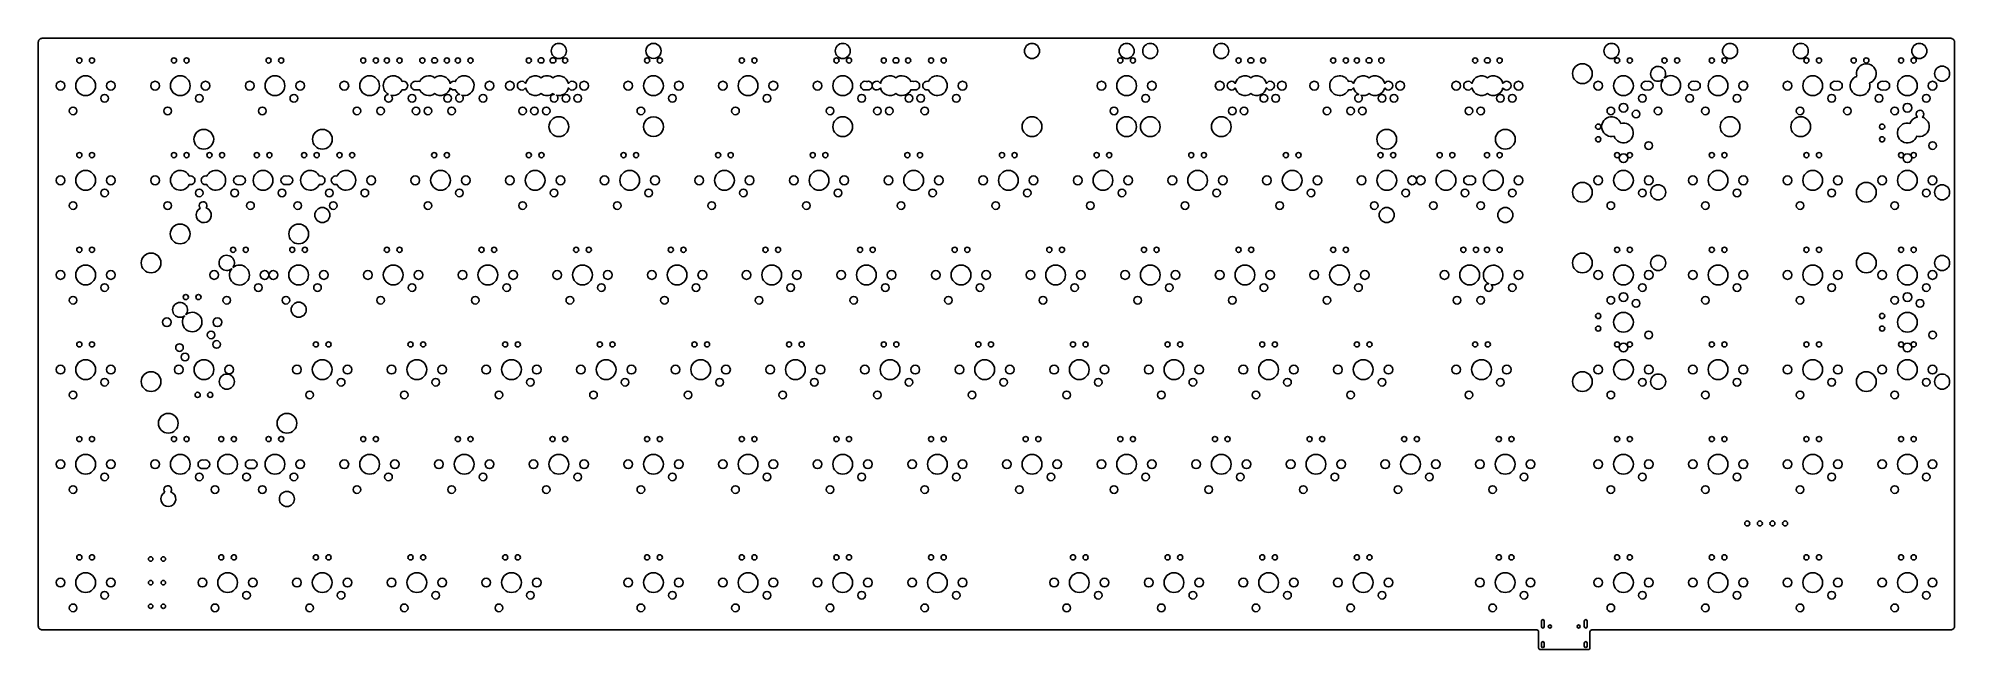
# Model space of a CAD drawing. Header units: millimetres. Extents: x -376 to 10, y -13 to 110.
import ezdxf

# ---------------------------------------------------------------- set-up
doc = ezdxf.new("R2010")
doc.units = ezdxf.units.MM
doc.layers.get('0').update_dxf_attribs({"linetype": 'CONTINUOUS'})

msp = doc.modelspace()

# ---------------------------------------------------------------- linework, layer by layer
for points in [[(9.52, -8.73, -0.414214), (8.73, -9.53), (-63.5, -9.53, 0.414214), (-63.9, -9.92), (-63.9, -13.1, -0.414214), (-64.29, -13.49), (-73.82, -13.49, -0.414214), (-74.22, -13.1), (-74.22, -9.92, 0.414214), (-74.61, -9.53), (-375.44, -9.53, -0.414214), (-376.24, -8.73), (-376.24, 108.74, -0.414214), (-375.44, 109.54), (8.73, 109.54, -0.414214), (9.52, 108.74)], [(9.52, -8.73, -0.414214), (8.73, -9.53), (-63.5, -9.53, 0.414214), (-63.9, -9.92), (-63.9, -13.1, -0.414214), (-64.29, -13.49), (-73.82, -13.49, -0.414214), (-74.22, -13.1), (-74.22, -9.92, 0.414214), (-74.61, -9.53), (-375.44, -9.53, -0.414214), (-376.24, -8.73), (-376.24, 108.74, -0.414214), (-375.44, 109.54), (8.73, 109.54, -0.414214), (9.52, 108.74)], [(-252.41, 105.47, -1.002086), (-252.41, 108.52, -1.002086)], [(-252.41, 105.47, -1.002086), (-252.41, 108.52, -1.002086)], [(-296.47, 104.58, -1.166312), (-296.47, 105.61, -1.166312)], [(-296.47, 104.58, -1.166312), (-296.47, 105.61, -1.166312)], [(-275.03, 104.58, -1.166312), (-275.03, 105.61, -1.166312)], [(-275.03, 104.58, -1.166312), (-275.03, 105.61, -1.166312)], [(-272.65, 104.58, -1.166312), (-272.65, 105.61, -1.166312)], [(-272.65, 104.58, -1.166312), (-272.65, 105.61, -1.166312)], [(-203.6, 105.61, -1.166312), (-203.6, 104.58, -1.166312)], [(-203.6, 105.61, -1.166312), (-203.6, 104.58, -1.166312)], [(-108.35, 104.58, -1.166312), (-108.35, 105.61, -1.166312)], [(-108.35, 104.58, -1.166312), (-108.35, 105.61, -1.166312)], [(-305.72, 98.24, -1.399495), (-302.99, 100.85, -1.348617), (-302.99, 99.18, -0.358654), (-305.27, 98.08, -6.361664)], [(-305.72, 98.24, -1.399495), (-302.99, 100.85, -1.348617), (-302.99, 99.18, -0.358654), (-305.27, 98.08, -6.361664)], [(-293.33, 99.57, -0.542007), (-296.47, 98.41, -0.476095), (-299.47, 99.18, -0.168069), (-300.04, 99.2, -1.462537), (-300.04, 100.83, -0.168069), (-299.47, 100.85, -0.476095), (-296.47, 101.61, -0.542007), (-293.33, 100.46, -0.346673), (-292.32, 100.85, -2.118441), (-290.99, 98.08, -6.361664), (-291.43, 98.24, -0.166491), (-292.32, 99.18, -0.346673)], [(-293.33, 99.57, -0.542007), (-296.47, 98.41, -0.476095), (-299.47, 99.18, -0.168069), (-300.04, 99.2, -1.462537), (-300.04, 100.83, -0.168069), (-299.47, 100.85, -0.476095), (-296.47, 101.61, -0.542007), (-293.33, 100.46, -0.346673), (-292.32, 100.85, -2.118441), (-290.99, 98.08, -6.361664), (-291.43, 98.24, -0.166491), (-292.32, 99.18, -0.346673)], [(-278.17, 99.57, -3.679848), (-278.17, 100.46, -0.542007), (-275.03, 101.61, -0.331347), (-272.65, 101.61, -0.542007), (-269.52, 100.46, -3.679848), (-269.52, 99.57, -0.418918), (-271.94, 98.08, -6.361664), (-272.38, 98.24, -0.040621), (-272.65, 98.41, -0.331347), (-275.03, 98.41, -0.542007)], [(-278.17, 99.57, -3.679848), (-278.17, 100.46, -0.542007), (-275.03, 101.61, -0.331347), (-272.65, 101.61, -0.542007), (-269.52, 100.46, -3.679848), (-269.52, 99.57, -0.418918), (-271.94, 98.08, -6.361664), (-272.38, 98.24, -0.040621), (-272.65, 98.41, -0.331347), (-275.03, 98.41, -0.542007)], [(-200.03, 99.2, -0.168069), (-200.6, 99.18, -0.476095), (-203.6, 98.41, -0.542007), (-206.73, 99.57, -0.738898), (-208.36, 99.96, -0.506913), (-209.55, 99.2, -1.462537), (-209.55, 100.83, -0.506913), (-208.36, 100.07, -0.738898), (-206.73, 100.46, -0.542007), (-203.6, 101.61, -0.476095), (-200.6, 100.85, -0.168069), (-200.03, 100.83, -1.462537)], [(-200.03, 99.2, -0.168069), (-200.6, 99.18, -0.476095), (-203.6, 98.41, -0.542007), (-206.73, 99.57, -0.738898), (-208.36, 99.96, -0.506913), (-209.55, 99.2, -1.462537), (-209.55, 100.83, -0.506913), (-208.36, 100.07, -0.738898), (-206.73, 100.46, -0.542007), (-203.6, 101.61, -0.476095), (-200.6, 100.85, -0.168069), (-200.03, 100.83, -1.462537)], [(-197.07, 100.85, -4.542707), (-197.07, 99.18, -1.348617)], [(-197.07, 100.85, -4.542707), (-197.07, 99.18, -1.348617)], [(-135.29, 99.57, -3.679848), (-135.29, 100.46, -0.542007), (-132.16, 101.61, -0.542007), (-129.02, 100.46, -3.679848), (-129.02, 99.57, -0.542007), (-132.16, 98.41, -0.542007)], [(-135.29, 99.57, -3.679848), (-135.29, 100.46, -0.542007), (-132.16, 101.61, -0.542007), (-129.02, 100.46, -3.679848), (-129.02, 99.57, -0.542007), (-132.16, 98.41, -0.542007)], [(-105.21, 99.57, -0.542007), (-108.35, 98.41, -0.223602), (-110.01, 98.08, -6.361664), (-110.45, 98.24, -0.22081), (-111.48, 99.57, -0.346673), (-112.49, 99.18, -4.542707), (-112.49, 100.85, -0.346673), (-111.48, 100.46, -0.542007), (-108.35, 101.61, -0.542007), (-105.21, 100.46, -3.679848)], [(-105.21, 99.57, -0.542007), (-108.35, 98.41, -0.223602), (-110.01, 98.08, -6.361664), (-110.45, 98.24, -0.22081), (-111.48, 99.57, -0.346673), (-112.49, 99.18, -4.542707), (-112.49, 100.85, -0.346673), (-111.48, 100.46, -0.542007), (-108.35, 101.61, -0.542007), (-105.21, 100.46, -3.679848)], [(-81.4, 99.57, -0.542007), (-84.53, 98.41, -0.542007), (-87.67, 99.57, -3.679848), (-87.67, 100.46, -0.542007), (-84.53, 101.61, -0.542007), (-81.4, 100.46, -3.679848)], [(-81.4, 99.57, -0.542007), (-84.53, 98.41, -0.542007), (-87.67, 99.57, -3.679848), (-87.67, 100.46, -0.542007), (-84.53, 101.61, -0.542007), (-81.4, 100.46, -3.679848)], [(-48.96, 101.5, -25.228676), (-49.17, 101.27, -19.261443)], [(-48.96, 101.5, -25.228676), (-49.17, 101.27, -19.261443)], [(-252.41, 89.76, -1.001594), (-252.41, 93.75, -1.001594)], [(-252.41, 89.76, -1.001594), (-252.41, 93.75, -1.001594)], [(2.98, 93.67, -0.989203), (1.88, 89.84, -2.307564), (0.53, 92.41, -0.267939), (2.04, 93.72, -2.901784)], [(2.98, 93.67, -0.989203), (1.88, 89.84, -2.307564), (0.53, 92.41, -0.267939), (2.04, 93.72, -2.901784)], [(-345.85, 81.8, -1.348617), (-345.85, 80.13, -4.542707)], [(-345.85, 81.8, -1.348617), (-345.85, 80.13, -4.542707)], [(-342.33, 81.8, -4.542707), (-342.33, 80.13, -1.348617)], [(-342.33, 81.8, -4.542707), (-342.33, 80.13, -1.348617)], [(-326.23, 81.78, -1.462537), (-326.23, 80.15, -1.462537)], [(-326.23, 81.78, -1.462537), (-326.23, 80.15, -1.462537)], [(-319.66, 81.8, -1.348617), (-319.66, 80.13, -4.542707)], [(-319.66, 81.8, -1.348617), (-319.66, 80.13, -4.542707)], [(-316.13, 81.8, -4.542707), (-316.13, 80.13, -1.348617)], [(-316.13, 81.8, -4.542707), (-316.13, 80.13, -1.348617)], [(-343.61, 75.34, -2.176807), (-342.44, 75.42, -5.018344)], [(-343.61, 75.34, -2.176807), (-342.44, 75.42, -5.018344)], [(-337.09, 63.4, -25.228676), (-337.31, 63.17, -19.261443)], [(-337.09, 63.4, -25.228676), (-337.31, 63.17, -19.261443)], [(-83.82, 59.98, -6.361664), (-84.26, 60.14, -16.821)], [(-83.82, 59.98, -6.361664), (-84.26, 60.14, -16.821)], [(-346.76, 53.72, -19.261443), (-346.54, 53.94, -25.228676)], [(-346.76, 53.72, -19.261443), (-346.54, 53.94, -25.228676)], [(-350.75, 18.19, -2.176807), (-349.59, 18.27, -5.018344)], [(-350.75, 18.19, -2.176807), (-349.59, 18.27, -5.018344)], [(-73.08, -8.85), (-73.08, -7.75, 1), (-73.68, -7.75), (-73.68, -8.85, 1)], [(-73.08, -8.85), (-73.08, -7.75, 1), (-73.68, -7.75), (-73.68, -8.85, 1)], [(-65.04, -7.75), (-65.04, -8.85, 1), (-64.44, -8.85), (-64.44, -7.75, 1)], [(-65.04, -7.75), (-65.04, -8.85, 1), (-64.44, -8.85), (-64.44, -7.75, 1)], [(-73.08, -12.78, -1), (-73.68, -12.78), (-73.68, -12.18, -1), (-73.08, -12.18)], [(-73.08, -12.78, -1), (-73.68, -12.78), (-73.68, -12.18, -1), (-73.08, -12.18)], [(-65.04, -12.18, -1), (-64.44, -12.18), (-64.44, -12.78, -1), (-65.04, -12.78)], [(-65.04, -12.18, -1), (-64.44, -12.18), (-64.44, -12.78, -1), (-65.04, -12.78)]]:
    msp.add_lwpolyline(points, format="xyb", close=True)
for centre, radius in [((-271.46, 107), 1.52), ((-271.46, 107), 1.52), ((-214.31, 107), 1.52), ((-214.31, 107), 1.52), ((-176.21, 107), 1.52), ((-176.21, 107), 1.52), ((-157.16, 107), 1.52), ((-157.16, 107), 1.52), ((-152.41, 107), 1.52), ((-152.41, 107), 1.52), ((-138.11, 107), 1.52), ((-138.11, 107), 1.52), ((-59.56, 107), 1.52), ((-59.56, 107), 1.52), ((-35.69, 107), 1.52), ((-35.69, 107), 1.52), ((-21.46, 107), 1.52), ((-21.46, 107), 1.52), ((2.41, 107), 1.52), ((2.41, 107), 1.52), ((-367.98, 105.09), 0.52), ((-367.98, 105.09), 0.52), ((-365.44, 105.09), 0.52), ((-365.44, 105.09), 0.52), ((-348.93, 105.09), 0.52), ((-348.93, 105.09), 0.52), ((-346.39, 105.09), 0.52), ((-346.39, 105.09), 0.52), ((-329.88, 105.09), 0.52), ((-329.88, 105.09), 0.52), ((-327.34, 105.09), 0.52), ((-327.34, 105.09), 0.52), ((-310.83, 105.09), 0.52), ((-310.83, 105.09), 0.52), ((-308.29, 105.09), 0.52), ((-308.29, 105.09), 0.52), ((-306.07, 105.09), 0.52), ((-306.07, 105.09), 0.52), ((-303.53, 105.09), 0.52), ((-303.53, 105.09), 0.52), ((-298.93, 105.09), 0.52), ((-298.93, 105.09), 0.52), ((-294, 105.09), 0.52), ((-294, 105.09), 0.52), ((-291.78, 105.09), 0.52), ((-291.78, 105.09), 0.52), ((-289.24, 105.09), 0.52), ((-289.24, 105.09), 0.52), ((-277.5, 105.09), 0.52), ((-277.5, 105.09), 0.52), ((-270.19, 105.09), 0.52), ((-270.19, 105.09), 0.52), ((-253.68, 105.09), 0.52), ((-253.68, 105.09), 0.52), ((-251.14, 105.09), 0.52), ((-251.14, 105.09), 0.52), ((-234.63, 105.09), 0.52), ((-234.63, 105.09), 0.52), ((-232.09, 105.09), 0.52), ((-232.09, 105.09), 0.52), ((-215.58, 105.09), 0.52), ((-215.58, 105.09), 0.52), ((-213.04, 105.09), 0.52), ((-213.04, 105.09), 0.52), ((-206.06, 105.09), 0.52), ((-206.06, 105.09), 0.52), ((-201.14, 105.09), 0.52), ((-201.14, 105.09), 0.52), ((-196.53, 105.09), 0.52), ((-196.53, 105.09), 0.52), ((-193.99, 105.09), 0.52), ((-193.99, 105.09), 0.52), ((-158.43, 105.09), 0.52), ((-158.43, 105.09), 0.52), ((-155.89, 105.09), 0.52), ((-155.89, 105.09), 0.52), ((-134.62, 105.09), 0.52), ((-134.62, 105.09), 0.52), ((-129.7, 105.09), 0.52), ((-129.7, 105.09), 0.52), ((-115.57, 105.09), 0.52), ((-115.57, 105.09), 0.52), ((-113.03, 105.09), 0.52), ((-113.03, 105.09), 0.52), ((-110.81, 105.09), 0.52), ((-110.81, 105.09), 0.52), ((-105.89, 105.09), 0.52), ((-105.89, 105.09), 0.52), ((-87, 105.09), 0.52), ((-87, 105.09), 0.52), ((-82.07, 105.09), 0.52), ((-82.07, 105.09), 0.52), ((-65.41, 102.43), 1.99), ((-65.41, 102.43), 1.99), ((-58.42, 105.09), 0.52), ((-58.42, 105.09), 0.52), ((-55.88, 105.09), 0.52), ((-55.88, 105.09), 0.52), ((-48.9, 105.09), 0.52), ((-48.9, 105.09), 0.52), ((-46.35, 105.09), 0.52), ((-46.35, 105.09), 0.52), ((-39.37, 105.09), 0.52), ((-39.37, 105.09), 0.52), ((-36.83, 105.09), 0.52), ((-36.83, 105.09), 0.52), ((-20.32, 105.09), 0.52), ((-20.32, 105.09), 0.52), ((-17.78, 105.09), 0.52), ((-17.78, 105.09), 0.52), ((-10.8, 105.09), 0.52), ((-10.8, 105.09), 0.52), ((-8.26, 105.09), 0.52), ((-8.26, 105.09), 0.52), ((-1.27, 105.09), 0.52), ((-1.27, 105.09), 0.52), ((1.27, 105.09), 0.52), ((1.27, 105.09), 0.52), ((-371.79, 100.01), 0.875), ((-371.79, 100.01), 0.875), ((-366.71, 100.01), 1.99), ((-366.71, 100.01), 1.99), ((-361.63, 100.01), 0.875), ((-361.63, 100.01), 0.875), ((-352.74, 100.01), 0.875), ((-352.74, 100.01), 0.875), ((-347.66, 100.01), 1.99), ((-347.66, 100.01), 1.99), ((-342.58, 100.01), 0.875), ((-342.58, 100.01), 0.875), ((-333.69, 100.01), 0.875), ((-333.69, 100.01), 0.875), ((-328.61, 100.01), 1.99), ((-328.61, 100.01), 1.99), ((-323.53, 100.01), 0.875), ((-323.53, 100.01), 0.875), ((-314.64, 100.01), 0.875), ((-314.64, 100.01), 0.875), ((-309.56, 100.01), 1.99), ((-309.56, 100.01), 1.99), ((-285.43, 100.01), 0.875), ((-285.43, 100.01), 0.875), ((-281.31, 100.01), 0.875), ((-281.31, 100.01), 0.875), ((-266.38, 100.01), 0.875), ((-266.38, 100.01), 0.875), ((-257.49, 100.01), 0.875), ((-257.49, 100.01), 0.875), ((-252.41, 100.01), 1.99), ((-252.41, 100.01), 1.99), ((-247.33, 100.01), 0.875), ((-247.33, 100.01), 0.875), ((-238.44, 100.01), 0.875), ((-238.44, 100.01), 0.875), ((-233.36, 100.01), 1.99), ((-233.36, 100.01), 1.99), ((-228.28, 100.01), 0.875), ((-228.28, 100.01), 0.875), ((-219.39, 100.01), 0.875), ((-219.39, 100.01), 0.875), ((-214.31, 100.01), 1.99), ((-214.31, 100.01), 1.99), ((-190.18, 100.01), 0.875), ((-190.18, 100.01), 0.875), ((-162.24, 100.01), 0.875), ((-162.24, 100.01), 0.875), ((-157.16, 100.01), 1.99), ((-157.16, 100.01), 1.99), ((-152.08, 100.01), 0.875), ((-152.08, 100.01), 0.875), ((-138.43, 100.01), 0.875), ((-138.43, 100.01), 0.875), ((-125.89, 100.01), 0.875), ((-125.89, 100.01), 0.875), ((-119.38, 100.01), 0.875), ((-119.38, 100.01), 0.875), ((-102.08, 100.01), 0.875), ((-102.08, 100.01), 0.875), ((-90.81, 100.01), 0.875), ((-90.81, 100.01), 0.875), ((-78.26, 100.01), 0.875), ((-78.26, 100.01), 0.875), ((-62.23, 100.01), 0.875), ((-62.23, 100.01), 0.875), ((-57.15, 100.01), 1.99), ((-57.15, 100.01), 1.99), ((-38.1, 100.01), 1.99), ((-38.1, 100.01), 1.99), ((-33.02, 100.01), 0.875), ((-33.02, 100.01), 0.875), ((-24.13, 100.01), 0.875), ((-24.13, 100.01), 0.875), ((-19.05, 100.01), 1.99), ((-19.05, 100.01), 1.99), ((0, 100.01), 1.99), ((0, 100.01), 1.99), ((5.08, 100.01), 0.875), ((5.08, 100.01), 0.875), ((6.99, 102.43), 1.52), ((6.99, 102.43), 1.52), ((-362.9, 97.47), 0.77), ((-362.9, 97.47), 0.77), ((-343.85, 97.47), 0.77), ((-343.85, 97.47), 0.77), ((-324.8, 97.47), 0.77), ((-324.8, 97.47), 0.77), ((-300.99, 97.47), 0.77), ((-300.99, 97.47), 0.77), ((-293.85, 97.47), 0.77), ((-293.85, 97.47), 0.77), ((-286.7, 97.47), 0.77), ((-286.7, 97.47), 0.77), ((-270.03, 97.47), 0.77), ((-270.03, 97.47), 0.77), ((-267.65, 97.47), 0.77), ((-267.65, 97.47), 0.77), ((-248.6, 97.47), 0.77), ((-248.6, 97.47), 0.77), ((-229.55, 97.47), 0.77), ((-229.55, 97.47), 0.77), ((-210.5, 97.47), 0.77), ((-210.5, 97.47), 0.77), ((-200.98, 97.47), 0.77), ((-200.98, 97.47), 0.77), ((-198.6, 97.47), 0.77), ((-198.6, 97.47), 0.77), ((-191.45, 97.47), 0.77), ((-191.45, 97.47), 0.77), ((-153.35, 97.47), 0.77), ((-153.35, 97.47), 0.77), ((-129.54, 97.47), 0.77), ((-129.54, 97.47), 0.77), ((-127.16, 97.47), 0.77), ((-127.16, 97.47), 0.77), ((-105.73, 97.47), 0.77), ((-105.73, 97.47), 0.77), ((-103.35, 97.47), 0.77), ((-103.35, 97.47), 0.77), ((-81.92, 97.47), 0.77), ((-81.92, 97.47), 0.77), ((-79.53, 97.47), 0.77), ((-79.53, 97.47), 0.77), ((-57.15, 95.57), 0.875), ((-57.15, 95.57), 0.875), ((-53.34, 97.47), 0.77), ((-53.34, 97.47), 0.77), ((-43.81, 97.47), 0.77), ((-43.81, 97.47), 0.77), ((-34.29, 97.47), 0.77), ((-34.29, 97.47), 0.77), ((-15.24, 97.47), 0.77), ((-15.24, 97.47), 0.77), ((-5.71, 97.47), 0.77), ((-5.71, 97.47), 0.77), ((0, 95.57), 0.875), ((0, 95.57), 0.875), ((3.81, 97.47), 0.77), ((3.81, 97.47), 0.77), ((-369.25, 94.93), 0.77), ((-369.25, 94.93), 0.77), ((-350.2, 94.93), 0.77), ((-350.2, 94.93), 0.77), ((-331.15, 94.93), 0.77), ((-331.15, 94.93), 0.77), ((-312.1, 94.93), 0.77), ((-312.1, 94.93), 0.77), ((-307.34, 94.93), 0.77), ((-307.34, 94.93), 0.77), ((-300.2, 94.93), 0.77), ((-300.2, 94.93), 0.77), ((-297.81, 94.93), 0.77), ((-297.81, 94.93), 0.77), ((-293.05, 94.93), 0.77), ((-293.05, 94.93), 0.77), ((-278.76, 94.93), 0.77), ((-278.76, 94.93), 0.77), ((-276.38, 94.93), 0.77), ((-276.38, 94.93), 0.77), ((-274, 94.93), 0.77), ((-274, 94.93), 0.77), ((-271.46, 91.76), 1.99), ((-271.46, 91.76), 1.99), ((-254.95, 94.93), 0.77), ((-254.95, 94.93), 0.77), ((-235.9, 94.93), 0.77), ((-235.9, 94.93), 0.77), ((-216.85, 94.93), 0.77), ((-216.85, 94.93), 0.77), ((-214.31, 91.76), 1.99), ((-214.31, 91.76), 1.99), ((-207.33, 94.93), 0.77), ((-207.33, 94.93), 0.77), ((-204.95, 94.93), 0.77), ((-204.95, 94.93), 0.77), ((-197.8, 94.93), 0.77), ((-197.8, 94.93), 0.77), ((-176.21, 91.76), 1.99), ((-176.21, 91.76), 1.99), ((-159.7, 94.93), 0.77), ((-159.7, 94.93), 0.77), ((-157.16, 91.76), 1.99), ((-157.16, 91.76), 1.99), ((-152.41, 91.76), 1.99), ((-152.41, 91.76), 1.99), ((-138.11, 91.76), 1.99), ((-138.11, 91.76), 1.99), ((-135.89, 94.93), 0.77), ((-135.89, 94.93), 0.77), ((-133.51, 94.93), 0.77), ((-133.51, 94.93), 0.77), ((-116.84, 94.93), 0.77), ((-116.84, 94.93), 0.77), ((-112.08, 94.93), 0.77), ((-112.08, 94.93), 0.77), ((-109.7, 94.93), 0.77), ((-109.7, 94.93), 0.77), ((-88.27, 94.93), 0.77), ((-88.27, 94.93), 0.77), ((-85.88, 94.93), 0.77), ((-85.88, 94.93), 0.77), ((-59.69, 94.93), 0.77), ((-59.69, 94.93), 0.77), ((-54.61, 94.3), 0.77), ((-54.61, 94.3), 0.77), ((-50.17, 94.93), 0.77), ((-50.17, 94.93), 0.77), ((-40.64, 94.93), 0.77), ((-40.64, 94.93), 0.77), ((-35.69, 91.76), 1.99), ((-35.69, 91.76), 1.99), ((-21.46, 91.76), 1.99), ((-21.46, 91.76), 1.99), ((-21.59, 94.93), 0.77), ((-21.59, 94.93), 0.77), ((-12.07, 94.93), 0.77), ((-12.07, 94.93), 0.77), ((-2.54, 94.93), 0.77), ((-2.54, 94.93), 0.77), ((-342.93, 89.22), 1.99), ((-342.93, 89.22), 1.99), ((-319.06, 89.22), 1.99), ((-319.06, 89.22), 1.99), ((-104.81, 89.22), 1.99), ((-104.81, 89.22), 1.99), ((-80.93, 89.22), 1.99), ((-80.93, 89.22), 1.99), ((-62.23, 91.76), 0.52), ((-62.23, 91.76), 0.52), ((-62.23, 89.22), 0.52), ((-62.23, 89.22), 0.52), ((-5.08, 91.76), 0.52), ((-5.08, 91.76), 0.52), ((-5.08, 89.22), 0.52), ((-5.08, 89.22), 0.52), ((-367.98, 86.04), 0.52), ((-367.98, 86.04), 0.52), ((-365.44, 86.04), 0.52), ((-365.44, 86.04), 0.52), ((-348.93, 86.04), 0.52), ((-348.93, 86.04), 0.52), ((-346.39, 86.04), 0.52), ((-346.39, 86.04), 0.52), ((-341.79, 86.04), 0.52), ((-341.79, 86.04), 0.52), ((-339.25, 86.04), 0.52), ((-339.25, 86.04), 0.52), ((-332.26, 86.04), 0.52), ((-332.26, 86.04), 0.52), ((-329.72, 86.04), 0.52), ((-329.72, 86.04), 0.52), ((-322.74, 86.04), 0.52), ((-322.74, 86.04), 0.52), ((-320.2, 86.04), 0.52), ((-320.2, 86.04), 0.52), ((-315.6, 86.04), 0.52), ((-315.6, 86.04), 0.52), ((-313.06, 86.04), 0.52), ((-313.06, 86.04), 0.52), ((-296.55, 86.04), 0.52), ((-296.55, 86.04), 0.52), ((-294, 86.04), 0.52), ((-294, 86.04), 0.52), ((-277.5, 86.04), 0.52), ((-277.5, 86.04), 0.52), ((-274.95, 86.04), 0.52), ((-274.95, 86.04), 0.52), ((-258.44, 86.04), 0.52), ((-258.44, 86.04), 0.52), ((-255.91, 86.04), 0.52), ((-255.91, 86.04), 0.52), ((-239.4, 86.04), 0.52), ((-239.4, 86.04), 0.52), ((-236.86, 86.04), 0.52), ((-236.86, 86.04), 0.52), ((-220.35, 86.04), 0.52), ((-220.35, 86.04), 0.52), ((-217.81, 86.04), 0.52), ((-217.81, 86.04), 0.52), ((-201.3, 86.04), 0.52), ((-201.3, 86.04), 0.52), ((-198.76, 86.04), 0.52), ((-198.76, 86.04), 0.52), ((-182.25, 86.04), 0.52), ((-182.25, 86.04), 0.52), ((-179.71, 86.04), 0.52), ((-179.71, 86.04), 0.52), ((-163.2, 86.04), 0.52), ((-163.2, 86.04), 0.52), ((-160.66, 86.04), 0.52), ((-160.66, 86.04), 0.52), ((-144.15, 86.04), 0.52), ((-144.15, 86.04), 0.52), ((-141.6, 86.04), 0.52), ((-141.6, 86.04), 0.52), ((-125.1, 86.04), 0.52), ((-125.1, 86.04), 0.52), ((-122.56, 86.04), 0.52), ((-122.56, 86.04), 0.52), ((-106.05, 86.04), 0.52), ((-106.05, 86.04), 0.52), ((-103.5, 86.04), 0.52), ((-103.5, 86.04), 0.52), ((-94.14, 86.04), 0.52), ((-94.14, 86.04), 0.52), ((-91.6, 86.04), 0.52), ((-91.6, 86.04), 0.52), ((-84.61, 86.04), 0.52), ((-84.61, 86.04), 0.52), ((-82.07, 86.04), 0.52), ((-82.07, 86.04), 0.52), ((-58.42, 86.04), 0.52), ((-58.42, 86.04), 0.52), ((-57.15, 85.41), 0.875), ((-57.15, 85.41), 0.875), ((-55.88, 86.04), 0.52), ((-55.88, 86.04), 0.52), ((-52.07, 87.95), 0.77), ((-52.07, 87.95), 0.77), ((-39.37, 86.04), 0.52), ((-39.37, 86.04), 0.52), ((-36.83, 86.04), 0.52), ((-36.83, 86.04), 0.52), ((-20.32, 86.04), 0.52), ((-20.32, 86.04), 0.52), ((-17.78, 86.04), 0.52), ((-17.78, 86.04), 0.52), ((-1.27, 86.04), 0.52), ((-1.27, 86.04), 0.52), ((0, 85.41), 0.875), ((0, 85.41), 0.875), ((1.27, 86.04), 0.52), ((1.27, 86.04), 0.52), ((5.08, 87.95), 0.77), ((5.08, 87.95), 0.77), ((-371.79, 80.96), 0.875), ((-371.79, 80.96), 0.875), ((-366.71, 80.96), 1.99), ((-366.71, 80.96), 1.99), ((-361.63, 80.96), 0.875), ((-361.63, 80.96), 0.875), ((-352.74, 80.96), 0.875), ((-352.74, 80.96), 0.875), ((-330.99, 80.96), 1.99), ((-330.99, 80.96), 1.99), ((-309.25, 80.96), 0.875), ((-309.25, 80.96), 0.875), ((-300.36, 80.96), 0.875), ((-300.36, 80.96), 0.875), ((-295.27, 80.96), 1.99), ((-295.27, 80.96), 1.99), ((-290.19, 80.96), 0.875), ((-290.19, 80.96), 0.875), ((-281.31, 80.96), 0.875), ((-281.31, 80.96), 0.875), ((-276.23, 80.96), 1.99), ((-276.23, 80.96), 1.99), ((-271.14, 80.96), 0.875), ((-271.14, 80.96), 0.875), ((-262.25, 80.96), 0.875), ((-262.25, 80.96), 0.875), ((-257.18, 80.96), 1.99), ((-257.18, 80.96), 1.99), ((-252.1, 80.96), 0.875), ((-252.1, 80.96), 0.875), ((-243.21, 80.96), 0.875), ((-243.21, 80.96), 0.875), ((-238.12, 80.96), 1.99), ((-238.12, 80.96), 1.99), ((-233.05, 80.96), 0.875), ((-233.05, 80.96), 0.875), ((-224.16, 80.96), 0.875), ((-224.16, 80.96), 0.875), ((-219.07, 80.96), 1.99), ((-219.07, 80.96), 1.99), ((-214, 80.96), 0.875), ((-214, 80.96), 0.875), ((-205.11, 80.96), 0.875), ((-205.11, 80.96), 0.875), ((-200.03, 80.96), 1.99), ((-200.03, 80.96), 1.99), ((-194.95, 80.96), 0.875), ((-194.95, 80.96), 0.875), ((-186.06, 80.96), 0.875), ((-186.06, 80.96), 0.875), ((-180.97, 80.96), 1.99), ((-180.97, 80.96), 1.99), ((-175.9, 80.96), 0.875), ((-175.9, 80.96), 0.875), ((-167.01, 80.96), 0.875), ((-167.01, 80.96), 0.875), ((-161.93, 80.96), 1.99), ((-161.93, 80.96), 1.99), ((-156.84, 80.96), 0.875), ((-156.84, 80.96), 0.875), ((-147.96, 80.96), 0.875), ((-147.96, 80.96), 0.875), ((-142.88, 80.96), 1.99), ((-142.88, 80.96), 1.99), ((-137.79, 80.96), 0.875), ((-137.79, 80.96), 0.875), ((-128.91, 80.96), 0.875), ((-128.91, 80.96), 0.875), ((-123.83, 80.96), 1.99), ((-123.83, 80.96), 1.99), ((-118.75, 80.96), 0.875), ((-118.75, 80.96), 0.875), ((-109.86, 80.96), 0.875), ((-109.86, 80.96), 0.875), ((-104.78, 80.96), 1.99), ((-104.78, 80.96), 1.99), ((-92.87, 80.96), 1.99), ((-92.87, 80.96), 1.99), ((-83.34, 80.96), 1.99), ((-83.34, 80.96), 1.99), ((-78.26, 80.96), 0.875), ((-78.26, 80.96), 0.875), ((-62.23, 80.96), 0.875), ((-62.23, 80.96), 0.875), ((-57.15, 80.96), 1.99), ((-57.15, 80.96), 1.99), ((-52.07, 80.96), 0.875), ((-52.07, 80.96), 0.875), ((-43.18, 80.96), 0.875), ((-43.18, 80.96), 0.875), ((-38.1, 80.96), 1.99), ((-38.1, 80.96), 1.99), ((-33.02, 80.96), 0.875), ((-33.02, 80.96), 0.875), ((-24.13, 80.96), 0.875), ((-24.13, 80.96), 0.875), ((-19.05, 80.96), 1.99), ((-19.05, 80.96), 1.99), ((-13.97, 80.96), 0.875), ((-13.97, 80.96), 0.875), ((-5.08, 80.96), 0.875), ((-5.08, 80.96), 0.875), ((0, 80.96), 1.99), ((0, 80.96), 1.99), ((5.08, 80.96), 0.875), ((5.08, 80.96), 0.875), ((-362.9, 78.42), 0.77), ((-362.9, 78.42), 0.77), ((-343.85, 78.42), 0.77), ((-343.85, 78.42), 0.77), ((-336.71, 78.42), 0.77), ((-336.71, 78.42), 0.77), ((-327.18, 78.42), 0.77), ((-327.18, 78.42), 0.77), ((-317.66, 78.42), 0.77), ((-317.66, 78.42), 0.77), ((-310.51, 78.42), 0.77), ((-310.51, 78.42), 0.77), ((-291.46, 78.42), 0.77), ((-291.46, 78.42), 0.77), ((-272.42, 78.42), 0.77), ((-272.42, 78.42), 0.77), ((-253.37, 78.42), 0.77), ((-253.37, 78.42), 0.77), ((-234.31, 78.42), 0.77), ((-234.31, 78.42), 0.77), ((-215.26, 78.42), 0.77), ((-215.26, 78.42), 0.77), ((-196.22, 78.42), 0.77), ((-196.22, 78.42), 0.77), ((-177.16, 78.42), 0.77), ((-177.16, 78.42), 0.77), ((-158.12, 78.42), 0.77), ((-158.12, 78.42), 0.77), ((-139.06, 78.42), 0.77), ((-139.06, 78.42), 0.77), ((-120.02, 78.42), 0.77), ((-120.02, 78.42), 0.77), ((-100.97, 78.42), 0.77), ((-100.97, 78.42), 0.77), ((-89.06, 78.42), 0.77), ((-89.06, 78.42), 0.77), ((-79.53, 78.42), 0.77), ((-79.53, 78.42), 0.77), ((-65.41, 78.55), 1.99), ((-65.41, 78.55), 1.99), ((-53.34, 78.42), 0.77), ((-53.34, 78.42), 0.77), ((-50.17, 78.55), 1.52), ((-50.17, 78.55), 1.52), ((-34.29, 78.42), 0.77), ((-34.29, 78.42), 0.77), ((-15.24, 78.42), 0.77), ((-15.24, 78.42), 0.77), ((-8.26, 78.55), 1.99), ((-8.26, 78.55), 1.99), ((3.81, 78.42), 0.77), ((3.81, 78.42), 0.77), ((6.99, 78.55), 1.52), ((6.99, 78.55), 1.52), ((-369.25, 75.88), 0.77), ((-369.25, 75.88), 0.77), ((-350.2, 75.88), 0.77), ((-350.2, 75.88), 0.77), ((-333.53, 75.88), 0.77), ((-333.53, 75.88), 0.77), ((-324.01, 75.88), 0.77), ((-324.01, 75.88), 0.77), ((-319.06, 73.98), 1.52), ((-319.06, 73.98), 1.52), ((-316.87, 75.88), 0.77), ((-316.87, 75.88), 0.77), ((-297.81, 75.88), 0.77), ((-297.81, 75.88), 0.77), ((-278.76, 75.88), 0.77), ((-278.76, 75.88), 0.77), ((-259.71, 75.88), 0.77), ((-259.71, 75.88), 0.77), ((-240.67, 75.88), 0.77), ((-240.67, 75.88), 0.77), ((-221.62, 75.88), 0.77), ((-221.62, 75.88), 0.77), ((-202.57, 75.88), 0.77), ((-202.57, 75.88), 0.77), ((-183.51, 75.88), 0.77), ((-183.51, 75.88), 0.77), ((-164.47, 75.88), 0.77), ((-164.47, 75.88), 0.77), ((-145.41, 75.88), 0.77), ((-145.41, 75.88), 0.77), ((-126.36, 75.88), 0.77), ((-126.36, 75.88), 0.77), ((-107.31, 75.88), 0.77), ((-107.31, 75.88), 0.77), ((-104.81, 73.98), 1.52), ((-104.81, 73.98), 1.52), ((-95.41, 75.88), 0.77), ((-95.41, 75.88), 0.77), ((-85.88, 75.88), 0.77), ((-85.88, 75.88), 0.77), ((-80.93, 73.98), 1.52), ((-80.93, 73.98), 1.52), ((-59.69, 75.88), 0.77), ((-59.69, 75.88), 0.77), ((-40.64, 75.88), 0.77), ((-40.64, 75.88), 0.77), ((-21.59, 75.88), 0.77), ((-21.59, 75.88), 0.77), ((-2.54, 75.88), 0.77), ((-2.54, 75.88), 0.77), ((-347.69, 70.17), 1.99), ((-347.69, 70.17), 1.99), ((-323.82, 70.17), 1.99), ((-323.82, 70.17), 1.99), ((-367.98, 66.99), 0.52), ((-367.98, 66.99), 0.52), ((-365.44, 66.99), 0.52), ((-365.44, 66.99), 0.52), ((-353.54, 64.33), 1.99), ((-353.54, 64.33), 1.99), ((-337.03, 66.99), 0.52), ((-337.03, 66.99), 0.52), ((-334.49, 66.99), 0.52), ((-334.49, 66.99), 0.52), ((-325.12, 66.99), 0.52), ((-325.12, 66.99), 0.52), ((-322.58, 66.99), 0.52), ((-322.58, 66.99), 0.52), ((-306.07, 66.99), 0.52), ((-306.07, 66.99), 0.52), ((-303.53, 66.99), 0.52), ((-303.53, 66.99), 0.52), ((-287.02, 66.99), 0.52), ((-287.02, 66.99), 0.52), ((-284.48, 66.99), 0.52), ((-284.48, 66.99), 0.52), ((-267.97, 66.99), 0.52), ((-267.97, 66.99), 0.52), ((-265.43, 66.99), 0.52), ((-265.43, 66.99), 0.52), ((-248.92, 66.99), 0.52), ((-248.92, 66.99), 0.52), ((-246.38, 66.99), 0.52), ((-246.38, 66.99), 0.52), ((-229.87, 66.99), 0.52), ((-229.87, 66.99), 0.52), ((-227.33, 66.99), 0.52), ((-227.33, 66.99), 0.52), ((-210.82, 66.99), 0.52), ((-210.82, 66.99), 0.52), ((-208.28, 66.99), 0.52), ((-208.28, 66.99), 0.52), ((-191.77, 66.99), 0.52), ((-191.77, 66.99), 0.52), ((-189.23, 66.99), 0.52), ((-189.23, 66.99), 0.52), ((-172.72, 66.99), 0.52), ((-172.72, 66.99), 0.52), ((-170.18, 66.99), 0.52), ((-170.18, 66.99), 0.52), ((-153.67, 66.99), 0.52), ((-153.67, 66.99), 0.52), ((-151.13, 66.99), 0.52), ((-151.13, 66.99), 0.52), ((-134.62, 66.99), 0.52), ((-134.62, 66.99), 0.52), ((-132.08, 66.99), 0.52), ((-132.08, 66.99), 0.52), ((-115.57, 66.99), 0.52), ((-115.57, 66.99), 0.52), ((-113.03, 66.99), 0.52), ((-113.03, 66.99), 0.52), ((-89.38, 66.99), 0.52), ((-89.38, 66.99), 0.52), ((-86.84, 66.99), 0.52), ((-86.84, 66.99), 0.52), ((-84.61, 66.99), 0.52), ((-84.61, 66.99), 0.52), ((-82.07, 66.99), 0.52), ((-82.07, 66.99), 0.52), ((-65.41, 64.33), 1.99), ((-65.41, 64.33), 1.99), ((-58.42, 66.99), 0.52), ((-58.42, 66.99), 0.52), ((-55.88, 66.99), 0.52), ((-55.88, 66.99), 0.52), ((-50.17, 64.33), 1.52), ((-50.17, 64.33), 1.52), ((-39.37, 66.99), 0.52), ((-39.37, 66.99), 0.52), ((-36.83, 66.99), 0.52), ((-36.83, 66.99), 0.52), ((-20.32, 66.99), 0.52), ((-20.32, 66.99), 0.52), ((-17.78, 66.99), 0.52), ((-17.78, 66.99), 0.52), ((-8.26, 64.33), 1.99), ((-8.26, 64.33), 1.99), ((-1.27, 66.99), 0.52), ((-1.27, 66.99), 0.52), ((1.27, 66.99), 0.52), ((1.27, 66.99), 0.52), ((6.99, 64.33), 1.52), ((6.99, 64.33), 1.52), ((-371.79, 61.91), 0.875), ((-371.79, 61.91), 0.875), ((-366.71, 61.91), 1.99), ((-366.71, 61.91), 1.99), ((-361.63, 61.91), 0.875), ((-361.63, 61.91), 0.875), ((-340.84, 61.91), 0.875), ((-340.84, 61.91), 0.875), ((-323.85, 61.91), 1.99), ((-323.85, 61.91), 1.99), ((-318.77, 61.91), 0.875), ((-318.77, 61.91), 0.875), ((-309.88, 61.91), 0.875), ((-309.88, 61.91), 0.875), ((-304.8, 61.91), 1.99), ((-304.8, 61.91), 1.99), ((-299.72, 61.91), 0.875), ((-299.72, 61.91), 0.875), ((-290.83, 61.91), 0.875), ((-290.83, 61.91), 0.875), ((-285.75, 61.91), 1.99), ((-285.75, 61.91), 1.99), ((-280.67, 61.91), 0.875), ((-280.67, 61.91), 0.875), ((-271.78, 61.91), 0.875), ((-271.78, 61.91), 0.875), ((-266.7, 61.91), 1.99), ((-266.7, 61.91), 1.99), ((-261.62, 61.91), 0.875), ((-261.62, 61.91), 0.875), ((-252.73, 61.91), 0.875), ((-252.73, 61.91), 0.875), ((-247.65, 61.91), 1.99), ((-247.65, 61.91), 1.99), ((-242.57, 61.91), 0.875), ((-242.57, 61.91), 0.875), ((-233.68, 61.91), 0.875), ((-233.68, 61.91), 0.875), ((-228.6, 61.91), 1.99), ((-228.6, 61.91), 1.99), ((-223.52, 61.91), 0.875), ((-223.52, 61.91), 0.875), ((-214.63, 61.91), 0.875), ((-214.63, 61.91), 0.875), ((-209.55, 61.91), 1.99), ((-209.55, 61.91), 1.99), ((-204.47, 61.91), 0.875), ((-204.47, 61.91), 0.875), ((-195.58, 61.91), 0.875), ((-195.58, 61.91), 0.875), ((-190.5, 61.91), 1.99), ((-190.5, 61.91), 1.99), ((-185.42, 61.91), 0.875), ((-185.42, 61.91), 0.875), ((-176.53, 61.91), 0.875), ((-176.53, 61.91), 0.875), ((-171.45, 61.91), 1.99), ((-171.45, 61.91), 1.99), ((-166.37, 61.91), 0.875), ((-166.37, 61.91), 0.875), ((-157.48, 61.91), 0.875), ((-157.48, 61.91), 0.875), ((-152.4, 61.91), 1.99), ((-152.4, 61.91), 1.99), ((-147.32, 61.91), 0.875), ((-147.32, 61.91), 0.875), ((-138.43, 61.91), 0.875), ((-138.43, 61.91), 0.875), ((-133.35, 61.91), 1.99), ((-133.35, 61.91), 1.99), ((-128.27, 61.91), 0.875), ((-128.27, 61.91), 0.875), ((-119.38, 61.91), 0.875), ((-119.38, 61.91), 0.875), ((-114.3, 61.91), 1.99), ((-114.3, 61.91), 1.99), ((-109.22, 61.91), 0.875), ((-109.22, 61.91), 0.875), ((-93.19, 61.91), 0.875), ((-93.19, 61.91), 0.875), ((-88.11, 61.91), 1.99), ((-88.11, 61.91), 1.99), ((-78.26, 61.91), 0.875), ((-78.26, 61.91), 0.875), ((-62.23, 61.91), 0.875), ((-62.23, 61.91), 0.875), ((-57.15, 61.91), 1.99), ((-57.15, 61.91), 1.99), ((-52.07, 61.91), 0.875), ((-52.07, 61.91), 0.875), ((-43.18, 61.91), 0.875), ((-43.18, 61.91), 0.875), ((-38.1, 61.91), 1.99), ((-38.1, 61.91), 1.99), ((-33.02, 61.91), 0.875), ((-33.02, 61.91), 0.875), ((-24.13, 61.91), 0.875), ((-24.13, 61.91), 0.875), ((-19.05, 61.91), 1.99), ((-19.05, 61.91), 1.99), ((-13.97, 61.91), 0.875), ((-13.97, 61.91), 0.875), ((-5.08, 61.91), 0.875), ((-5.08, 61.91), 0.875), ((0, 61.91), 1.99), ((0, 61.91), 1.99), ((5.08, 61.91), 0.875), ((5.08, 61.91), 0.875), ((-362.9, 59.37), 0.77), ((-362.9, 59.37), 0.77), ((-346.55, 57.47), 0.52), ((-346.55, 57.47), 0.52), ((-344.01, 57.47), 0.52), ((-344.01, 57.47), 0.52), ((-331.95, 59.37), 0.77), ((-331.95, 59.37), 0.77), ((-320.04, 59.37), 0.77), ((-320.04, 59.37), 0.77), ((-300.99, 59.37), 0.77), ((-300.99, 59.37), 0.77), ((-281.94, 59.37), 0.77), ((-281.94, 59.37), 0.77), ((-262.89, 59.37), 0.77), ((-262.89, 59.37), 0.77), ((-243.84, 59.37), 0.77), ((-243.84, 59.37), 0.77), ((-224.79, 59.37), 0.77), ((-224.79, 59.37), 0.77), ((-205.74, 59.37), 0.77), ((-205.74, 59.37), 0.77), ((-186.69, 59.37), 0.77), ((-186.69, 59.37), 0.77), ((-167.64, 59.37), 0.77), ((-167.64, 59.37), 0.77), ((-148.59, 59.37), 0.77), ((-148.59, 59.37), 0.77), ((-129.54, 59.37), 0.77), ((-129.54, 59.37), 0.77), ((-110.49, 59.37), 0.77), ((-110.49, 59.37), 0.77), ((-79.53, 59.37), 0.77), ((-79.53, 59.37), 0.77), ((-57.15, 57.47), 0.875), ((-57.15, 57.47), 0.875), ((-53.34, 59.37), 0.77), ((-53.34, 59.37), 0.77), ((-34.29, 59.37), 0.77), ((-34.29, 59.37), 0.77), ((-15.24, 59.37), 0.77), ((-15.24, 59.37), 0.77), ((0, 57.47), 0.875), ((0, 57.47), 0.875), ((3.81, 59.37), 0.77), ((3.81, 59.37), 0.77), ((-369.25, 56.83), 0.77), ((-369.25, 56.83), 0.77), ((-338.3, 56.83), 0.77), ((-338.3, 56.83), 0.77), ((-326.39, 56.83), 0.77), ((-326.39, 56.83), 0.77), ((-323.82, 54.93), 1.52), ((-323.82, 54.93), 1.52), ((-307.34, 56.83), 0.77), ((-307.34, 56.83), 0.77), ((-288.29, 56.83), 0.77), ((-288.29, 56.83), 0.77), ((-269.24, 56.83), 0.77), ((-269.24, 56.83), 0.77), ((-250.19, 56.83), 0.77), ((-250.19, 56.83), 0.77), ((-231.14, 56.83), 0.77), ((-231.14, 56.83), 0.77), ((-212.09, 56.83), 0.77), ((-212.09, 56.83), 0.77), ((-193.04, 56.83), 0.77), ((-193.04, 56.83), 0.77), ((-173.99, 56.83), 0.77), ((-173.99, 56.83), 0.77), ((-154.94, 56.83), 0.77), ((-154.94, 56.83), 0.77), ((-135.89, 56.83), 0.77), ((-135.89, 56.83), 0.77), ((-116.84, 56.83), 0.77), ((-116.84, 56.83), 0.77), ((-90.65, 56.83), 0.77), ((-90.65, 56.83), 0.77), ((-85.88, 56.83), 0.77), ((-85.88, 56.83), 0.77), ((-62.23, 53.66), 0.52), ((-62.23, 53.66), 0.52), ((-59.69, 56.83), 0.77), ((-59.69, 56.83), 0.77), ((-57.15, 52.39), 1.99), ((-57.15, 52.39), 1.99), ((-54.61, 56.2), 0.77), ((-54.61, 56.2), 0.77), ((-40.64, 56.83), 0.77), ((-40.64, 56.83), 0.77), ((-21.59, 56.83), 0.77), ((-21.59, 56.83), 0.77), ((-5.08, 53.66), 0.52), ((-5.08, 53.66), 0.52), ((-2.54, 56.83), 0.77), ((-2.54, 56.83), 0.77), ((0, 52.39), 1.99), ((0, 52.39), 1.99), ((2.54, 56.2), 0.77), ((2.54, 56.2), 0.77), ((-350.36, 52.39), 0.875), ((-350.36, 52.39), 0.875), ((-341.47, 49.85), 0.77), ((-341.47, 49.85), 0.77), ((-340.2, 52.39), 0.875), ((-340.2, 52.39), 0.875), ((-62.23, 51.12), 0.52), ((-62.23, 51.12), 0.52), ((-52.07, 49.85), 0.77), ((-52.07, 49.85), 0.77), ((-5.08, 51.12), 0.52), ((-5.08, 51.12), 0.52), ((5.08, 49.85), 0.77), ((5.08, 49.85), 0.77), ((-367.98, 47.94), 0.52), ((-367.98, 47.94), 0.52), ((-365.44, 47.94), 0.52), ((-365.44, 47.94), 0.52), ((-347.82, 47.31), 0.77), ((-347.82, 47.31), 0.77), ((-340.36, 47.94), 0.77), ((-340.36, 47.94), 0.77), ((-320.36, 47.94), 0.52), ((-320.36, 47.94), 0.52), ((-317.82, 47.94), 0.52), ((-317.82, 47.94), 0.52), ((-301.31, 47.94), 0.52), ((-301.31, 47.94), 0.52), ((-298.77, 47.94), 0.52), ((-298.77, 47.94), 0.52), ((-282.26, 47.94), 0.52), ((-282.26, 47.94), 0.52), ((-279.72, 47.94), 0.52), ((-279.72, 47.94), 0.52), ((-263.21, 47.94), 0.52), ((-263.21, 47.94), 0.52), ((-260.67, 47.94), 0.52), ((-260.67, 47.94), 0.52), ((-244.16, 47.94), 0.52), ((-244.16, 47.94), 0.52), ((-241.62, 47.94), 0.52), ((-241.62, 47.94), 0.52), ((-225.11, 47.94), 0.52), ((-225.11, 47.94), 0.52), ((-222.57, 47.94), 0.52), ((-222.57, 47.94), 0.52), ((-206.06, 47.94), 0.52), ((-206.06, 47.94), 0.52), ((-203.52, 47.94), 0.52), ((-203.52, 47.94), 0.52), ((-187.01, 47.94), 0.52), ((-187.01, 47.94), 0.52), ((-184.47, 47.94), 0.52), ((-184.47, 47.94), 0.52), ((-167.96, 47.94), 0.52), ((-167.96, 47.94), 0.52), ((-165.42, 47.94), 0.52), ((-165.42, 47.94), 0.52), ((-148.91, 47.94), 0.52), ((-148.91, 47.94), 0.52), ((-146.37, 47.94), 0.52), ((-146.37, 47.94), 0.52), ((-129.86, 47.94), 0.52), ((-129.86, 47.94), 0.52), ((-127.32, 47.94), 0.52), ((-127.32, 47.94), 0.52), ((-110.81, 47.94), 0.52), ((-110.81, 47.94), 0.52), ((-108.27, 47.94), 0.52), ((-108.27, 47.94), 0.52), ((-87, 47.94), 0.52), ((-87, 47.94), 0.52), ((-84.46, 47.94), 0.52), ((-84.46, 47.94), 0.52), ((-58.42, 47.94), 0.52), ((-58.42, 47.94), 0.52), ((-57.15, 47.31), 0.875), ((-57.15, 47.31), 0.875), ((-55.88, 47.94), 0.52), ((-55.88, 47.94), 0.52), ((-39.37, 47.94), 0.52), ((-39.37, 47.94), 0.52), ((-36.83, 47.94), 0.52), ((-36.83, 47.94), 0.52), ((-20.32, 47.94), 0.52), ((-20.32, 47.94), 0.52), ((-17.78, 47.94), 0.52), ((-17.78, 47.94), 0.52), ((-1.27, 47.94), 0.52), ((-1.27, 47.94), 0.52), ((0, 47.31), 0.875), ((0, 47.31), 0.875), ((1.27, 47.94), 0.52), ((1.27, 47.94), 0.52), ((-371.79, 42.86), 0.875), ((-371.79, 42.86), 0.875), ((-366.71, 42.86), 1.99), ((-366.71, 42.86), 1.99), ((-361.63, 42.86), 0.875), ((-361.63, 42.86), 0.875), ((-353.54, 40.45), 1.99), ((-353.54, 40.45), 1.99), ((-347.98, 42.86), 0.875), ((-347.98, 42.86), 0.875), ((-346.71, 45.4), 0.77), ((-346.71, 45.4), 0.77), ((-342.9, 42.86), 1.99), ((-342.9, 42.86), 1.99), ((-337.82, 42.86), 0.875), ((-337.82, 42.86), 0.875), ((-324.17, 42.86), 0.875), ((-324.17, 42.86), 0.875), ((-319.09, 42.86), 1.99), ((-319.09, 42.86), 1.99), ((-314.01, 42.86), 0.875), ((-314.01, 42.86), 0.875), ((-305.12, 42.86), 0.875), ((-305.12, 42.86), 0.875), ((-300.04, 42.86), 1.99), ((-300.04, 42.86), 1.99), ((-294.96, 42.86), 0.875), ((-294.96, 42.86), 0.875), ((-286.07, 42.86), 0.875), ((-286.07, 42.86), 0.875), ((-280.99, 42.86), 1.99), ((-280.99, 42.86), 1.99), ((-275.91, 42.86), 0.875), ((-275.91, 42.86), 0.875), ((-267.02, 42.86), 0.875), ((-267.02, 42.86), 0.875), ((-261.94, 42.86), 1.99), ((-261.94, 42.86), 1.99), ((-256.86, 42.86), 0.875), ((-256.86, 42.86), 0.875), ((-247.97, 42.86), 0.875), ((-247.97, 42.86), 0.875), ((-242.89, 42.86), 1.99), ((-242.89, 42.86), 1.99), ((-237.81, 42.86), 0.875), ((-237.81, 42.86), 0.875), ((-228.92, 42.86), 0.875), ((-228.92, 42.86), 0.875), ((-223.84, 42.86), 1.99), ((-223.84, 42.86), 1.99), ((-218.76, 42.86), 0.875), ((-218.76, 42.86), 0.875), ((-209.87, 42.86), 0.875), ((-209.87, 42.86), 0.875), ((-204.79, 42.86), 1.99), ((-204.79, 42.86), 1.99), ((-199.71, 42.86), 0.875), ((-199.71, 42.86), 0.875), ((-190.82, 42.86), 0.875), ((-190.82, 42.86), 0.875), ((-185.74, 42.86), 1.99), ((-185.74, 42.86), 1.99), ((-180.66, 42.86), 0.875), ((-180.66, 42.86), 0.875), ((-171.77, 42.86), 0.875), ((-171.77, 42.86), 0.875), ((-166.69, 42.86), 1.99), ((-166.69, 42.86), 1.99), ((-161.61, 42.86), 0.875), ((-161.61, 42.86), 0.875), ((-152.72, 42.86), 0.875), ((-152.72, 42.86), 0.875), ((-147.64, 42.86), 1.99), ((-147.64, 42.86), 1.99), ((-142.56, 42.86), 0.875), ((-142.56, 42.86), 0.875), ((-133.67, 42.86), 0.875), ((-133.67, 42.86), 0.875), ((-128.59, 42.86), 1.99), ((-128.59, 42.86), 1.99), ((-123.51, 42.86), 0.875), ((-123.51, 42.86), 0.875), ((-114.62, 42.86), 0.875), ((-114.62, 42.86), 0.875), ((-109.54, 42.86), 1.99), ((-109.54, 42.86), 1.99), ((-104.46, 42.86), 0.875), ((-104.46, 42.86), 0.875), ((-90.81, 42.86), 0.875), ((-90.81, 42.86), 0.875), ((-85.72, 42.86), 1.99), ((-85.72, 42.86), 1.99), ((-80.65, 42.86), 0.875), ((-80.65, 42.86), 0.875), ((-65.41, 40.45), 1.99), ((-65.41, 40.45), 1.99), ((-62.23, 42.86), 0.875), ((-62.23, 42.86), 0.875), ((-57.15, 42.86), 1.99), ((-57.15, 42.86), 1.99), ((-52.07, 42.86), 0.875), ((-52.07, 42.86), 0.875), ((-43.18, 42.86), 0.875), ((-43.18, 42.86), 0.875), ((-38.1, 42.86), 1.99), ((-38.1, 42.86), 1.99), ((-33.02, 42.86), 0.875), ((-33.02, 42.86), 0.875), ((-24.13, 42.86), 0.875), ((-24.13, 42.86), 0.875), ((-19.05, 42.86), 1.99), ((-19.05, 42.86), 1.99), ((-13.97, 42.86), 0.875), ((-13.97, 42.86), 0.875), ((-8.26, 40.45), 1.99), ((-8.26, 40.45), 1.99), ((-5.08, 42.86), 0.875), ((-5.08, 42.86), 0.875), ((0, 42.86), 1.99), ((0, 42.86), 1.99), ((5.08, 42.86), 0.875), ((5.08, 42.86), 0.875), ((-362.9, 40.32), 0.77), ((-362.9, 40.32), 0.77), ((-338.3, 40.45), 1.52), ((-338.3, 40.45), 1.52), ((-315.28, 40.32), 0.77), ((-315.28, 40.32), 0.77), ((-296.23, 40.32), 0.77), ((-296.23, 40.32), 0.77), ((-277.18, 40.32), 0.77), ((-277.18, 40.32), 0.77), ((-258.13, 40.32), 0.77), ((-258.13, 40.32), 0.77), ((-239.08, 40.32), 0.77), ((-239.08, 40.32), 0.77), ((-220.03, 40.32), 0.77), ((-220.03, 40.32), 0.77), ((-200.98, 40.32), 0.77), ((-200.98, 40.32), 0.77), ((-181.93, 40.32), 0.77), ((-181.93, 40.32), 0.77), ((-162.88, 40.32), 0.77), ((-162.88, 40.32), 0.77), ((-143.83, 40.32), 0.77), ((-143.83, 40.32), 0.77), ((-124.78, 40.32), 0.77), ((-124.78, 40.32), 0.77), ((-105.73, 40.32), 0.77), ((-105.73, 40.32), 0.77), ((-81.92, 40.32), 0.77), ((-81.92, 40.32), 0.77), ((-53.34, 40.32), 0.77), ((-53.34, 40.32), 0.77), ((-50.17, 40.45), 1.52), ((-50.17, 40.45), 1.52), ((-34.29, 40.32), 0.77), ((-34.29, 40.32), 0.77), ((-15.24, 40.32), 0.77), ((-15.24, 40.32), 0.77), ((3.81, 40.32), 0.77), ((3.81, 40.32), 0.77), ((6.99, 40.45), 1.52), ((6.99, 40.45), 1.52), ((-369.25, 37.78), 0.77), ((-369.25, 37.78), 0.77), ((-344.17, 37.78), 0.52), ((-344.17, 37.78), 0.52), ((-341.63, 37.78), 0.52), ((-341.63, 37.78), 0.52), ((-321.63, 37.78), 0.77), ((-321.63, 37.78), 0.77), ((-302.58, 37.78), 0.77), ((-302.58, 37.78), 0.77), ((-283.53, 37.78), 0.77), ((-283.53, 37.78), 0.77), ((-264.48, 37.78), 0.77), ((-264.48, 37.78), 0.77), ((-245.43, 37.78), 0.77), ((-245.43, 37.78), 0.77), ((-226.38, 37.78), 0.77), ((-226.38, 37.78), 0.77), ((-207.33, 37.78), 0.77), ((-207.33, 37.78), 0.77), ((-188.28, 37.78), 0.77), ((-188.28, 37.78), 0.77), ((-169.23, 37.78), 0.77), ((-169.23, 37.78), 0.77), ((-150.18, 37.78), 0.77), ((-150.18, 37.78), 0.77), ((-131.13, 37.78), 0.77), ((-131.13, 37.78), 0.77), ((-112.08, 37.78), 0.77), ((-112.08, 37.78), 0.77), ((-88.27, 37.78), 0.77), ((-88.27, 37.78), 0.77), ((-59.69, 37.78), 0.77), ((-59.69, 37.78), 0.77), ((-40.64, 37.78), 0.77), ((-40.64, 37.78), 0.77), ((-21.59, 37.78), 0.77), ((-21.59, 37.78), 0.77), ((-2.54, 37.78), 0.77), ((-2.54, 37.78), 0.77), ((-350.08, 32.07), 1.99), ((-350.08, 32.07), 1.99), ((-326.2, 32.07), 1.99), ((-326.2, 32.07), 1.99), ((-367.98, 28.89), 0.52), ((-367.98, 28.89), 0.52), ((-365.44, 28.89), 0.52), ((-365.44, 28.89), 0.52), ((-348.93, 28.89), 0.52), ((-348.93, 28.89), 0.52), ((-346.39, 28.89), 0.52), ((-346.39, 28.89), 0.52), ((-339.41, 28.89), 0.52), ((-339.41, 28.89), 0.52), ((-336.87, 28.89), 0.52), ((-336.87, 28.89), 0.52), ((-329.88, 28.89), 0.52), ((-329.88, 28.89), 0.52), ((-327.34, 28.89), 0.52), ((-327.34, 28.89), 0.52), ((-310.83, 28.89), 0.52), ((-310.83, 28.89), 0.52), ((-308.29, 28.89), 0.52), ((-308.29, 28.89), 0.52), ((-291.78, 28.89), 0.52), ((-291.78, 28.89), 0.52), ((-289.24, 28.89), 0.52), ((-289.24, 28.89), 0.52), ((-272.73, 28.89), 0.52), ((-272.73, 28.89), 0.52), ((-270.19, 28.89), 0.52), ((-270.19, 28.89), 0.52), ((-253.68, 28.89), 0.52), ((-253.68, 28.89), 0.52), ((-251.14, 28.89), 0.52), ((-251.14, 28.89), 0.52), ((-234.63, 28.89), 0.52), ((-234.63, 28.89), 0.52), ((-232.09, 28.89), 0.52), ((-232.09, 28.89), 0.52), ((-215.58, 28.89), 0.52), ((-215.58, 28.89), 0.52), ((-213.04, 28.89), 0.52), ((-213.04, 28.89), 0.52), ((-196.53, 28.89), 0.52), ((-196.53, 28.89), 0.52), ((-193.99, 28.89), 0.52), ((-193.99, 28.89), 0.52), ((-177.48, 28.89), 0.52), ((-177.48, 28.89), 0.52), ((-174.94, 28.89), 0.52), ((-174.94, 28.89), 0.52), ((-158.43, 28.89), 0.52), ((-158.43, 28.89), 0.52), ((-155.89, 28.89), 0.52), ((-155.89, 28.89), 0.52), ((-139.38, 28.89), 0.52), ((-139.38, 28.89), 0.52), ((-136.84, 28.89), 0.52), ((-136.84, 28.89), 0.52), ((-120.33, 28.89), 0.52), ((-120.33, 28.89), 0.52), ((-117.79, 28.89), 0.52), ((-117.79, 28.89), 0.52), ((-101.28, 28.89), 0.52), ((-101.28, 28.89), 0.52), ((-98.74, 28.89), 0.52), ((-98.74, 28.89), 0.52), ((-82.23, 28.89), 0.52), ((-82.23, 28.89), 0.52), ((-79.69, 28.89), 0.52), ((-79.69, 28.89), 0.52), ((-58.42, 28.89), 0.52), ((-58.42, 28.89), 0.52), ((-55.88, 28.89), 0.52), ((-55.88, 28.89), 0.52), ((-39.37, 28.89), 0.52), ((-39.37, 28.89), 0.52), ((-36.83, 28.89), 0.52), ((-36.83, 28.89), 0.52), ((-20.32, 28.89), 0.52), ((-20.32, 28.89), 0.52), ((-17.78, 28.89), 0.52), ((-17.78, 28.89), 0.52), ((-1.27, 28.89), 0.52), ((-1.27, 28.89), 0.52), ((1.27, 28.89), 0.52), ((1.27, 28.89), 0.52), ((-371.79, 23.81), 0.875), ((-371.79, 23.81), 0.875), ((-366.71, 23.81), 1.99), ((-366.71, 23.81), 1.99), ((-361.63, 23.81), 0.875), ((-361.63, 23.81), 0.875), ((-352.74, 23.81), 0.875), ((-352.74, 23.81), 0.875), ((-347.66, 23.81), 1.99), ((-347.66, 23.81), 1.99), ((-338.14, 23.81), 1.99), ((-338.14, 23.81), 1.99), ((-328.61, 23.81), 1.99), ((-328.61, 23.81), 1.99), ((-323.53, 23.81), 0.875), ((-323.53, 23.81), 0.875), ((-314.64, 23.81), 0.875), ((-314.64, 23.81), 0.875), ((-309.56, 23.81), 1.99), ((-309.56, 23.81), 1.99), ((-304.48, 23.81), 0.875), ((-304.48, 23.81), 0.875), ((-295.59, 23.81), 0.875), ((-295.59, 23.81), 0.875), ((-290.51, 23.81), 1.99), ((-290.51, 23.81), 1.99), ((-285.43, 23.81), 0.875), ((-285.43, 23.81), 0.875), ((-276.54, 23.81), 0.875), ((-276.54, 23.81), 0.875), ((-271.46, 23.81), 1.99), ((-271.46, 23.81), 1.99), ((-266.38, 23.81), 0.875), ((-266.38, 23.81), 0.875), ((-257.49, 23.81), 0.875), ((-257.49, 23.81), 0.875), ((-252.41, 23.81), 1.99), ((-252.41, 23.81), 1.99), ((-247.33, 23.81), 0.875), ((-247.33, 23.81), 0.875), ((-238.44, 23.81), 0.875), ((-238.44, 23.81), 0.875), ((-233.36, 23.81), 1.99), ((-233.36, 23.81), 1.99), ((-228.28, 23.81), 0.875), ((-228.28, 23.81), 0.875), ((-219.39, 23.81), 0.875), ((-219.39, 23.81), 0.875), ((-214.31, 23.81), 1.99), ((-214.31, 23.81), 1.99), ((-209.23, 23.81), 0.875), ((-209.23, 23.81), 0.875), ((-200.34, 23.81), 0.875), ((-200.34, 23.81), 0.875), ((-195.26, 23.81), 1.99), ((-195.26, 23.81), 1.99), ((-190.18, 23.81), 0.875), ((-190.18, 23.81), 0.875), ((-181.29, 23.81), 0.875), ((-181.29, 23.81), 0.875), ((-176.21, 23.81), 1.99), ((-176.21, 23.81), 1.99), ((-171.13, 23.81), 0.875), ((-171.13, 23.81), 0.875), ((-162.24, 23.81), 0.875), ((-162.24, 23.81), 0.875), ((-157.16, 23.81), 1.99), ((-157.16, 23.81), 1.99), ((-152.08, 23.81), 0.875), ((-152.08, 23.81), 0.875), ((-143.19, 23.81), 0.875), ((-143.19, 23.81), 0.875), ((-138.11, 23.81), 1.99), ((-138.11, 23.81), 1.99), ((-133.03, 23.81), 0.875), ((-133.03, 23.81), 0.875), ((-124.14, 23.81), 0.875), ((-124.14, 23.81), 0.875), ((-119.06, 23.81), 1.99), ((-119.06, 23.81), 1.99), ((-113.98, 23.81), 0.875), ((-113.98, 23.81), 0.875), ((-105.09, 23.81), 0.875), ((-105.09, 23.81), 0.875), ((-100.01, 23.81), 1.99), ((-100.01, 23.81), 1.99), ((-94.93, 23.81), 0.875), ((-94.93, 23.81), 0.875), ((-86.04, 23.81), 0.875), ((-86.04, 23.81), 0.875), ((-80.96, 23.81), 1.99), ((-80.96, 23.81), 1.99), ((-75.88, 23.81), 0.875), ((-75.88, 23.81), 0.875), ((-62.23, 23.81), 0.875), ((-62.23, 23.81), 0.875), ((-57.15, 23.81), 1.99), ((-57.15, 23.81), 1.99), ((-52.07, 23.81), 0.875), ((-52.07, 23.81), 0.875), ((-43.18, 23.81), 0.875), ((-43.18, 23.81), 0.875), ((-38.1, 23.81), 1.99), ((-38.1, 23.81), 1.99), ((-33.02, 23.81), 0.875), ((-33.02, 23.81), 0.875), ((-24.13, 23.81), 0.875), ((-24.13, 23.81), 0.875), ((-19.05, 23.81), 1.99), ((-19.05, 23.81), 1.99), ((-13.97, 23.81), 0.875), ((-13.97, 23.81), 0.875), ((-5.08, 23.81), 0.875), ((-5.08, 23.81), 0.875), ((0, 23.81), 1.99), ((0, 23.81), 1.99), ((5.08, 23.81), 0.875), ((5.08, 23.81), 0.875), ((-369.25, 18.73), 0.77), ((-369.25, 18.73), 0.77), ((-362.9, 21.27), 0.77), ((-362.9, 21.27), 0.77), ((-343.85, 21.27), 0.77), ((-343.85, 21.27), 0.77), ((-340.68, 18.73), 0.77), ((-340.68, 18.73), 0.77), ((-334.33, 21.27), 0.77), ((-334.33, 21.27), 0.77), ((-331.15, 18.73), 0.77), ((-331.15, 18.73), 0.77), ((-324.8, 21.27), 0.77), ((-324.8, 21.27), 0.77), ((-312.1, 18.73), 0.77), ((-312.1, 18.73), 0.77), ((-305.75, 21.27), 0.77), ((-305.75, 21.27), 0.77), ((-293.05, 18.73), 0.77), ((-293.05, 18.73), 0.77), ((-286.7, 21.27), 0.77), ((-286.7, 21.27), 0.77), ((-274, 18.73), 0.77), ((-274, 18.73), 0.77), ((-267.65, 21.27), 0.77), ((-267.65, 21.27), 0.77), ((-254.95, 18.73), 0.77), ((-254.95, 18.73), 0.77), ((-248.6, 21.27), 0.77), ((-248.6, 21.27), 0.77), ((-235.9, 18.73), 0.77), ((-235.9, 18.73), 0.77), ((-229.55, 21.27), 0.77), ((-229.55, 21.27), 0.77), ((-216.85, 18.73), 0.77), ((-216.85, 18.73), 0.77), ((-210.5, 21.27), 0.77), ((-210.5, 21.27), 0.77), ((-197.8, 18.73), 0.77), ((-197.8, 18.73), 0.77), ((-191.45, 21.27), 0.77), ((-191.45, 21.27), 0.77), ((-178.75, 18.73), 0.77), ((-178.75, 18.73), 0.77), ((-172.4, 21.27), 0.77), ((-172.4, 21.27), 0.77), ((-159.7, 18.73), 0.77), ((-159.7, 18.73), 0.77), ((-153.35, 21.27), 0.77), ((-153.35, 21.27), 0.77), ((-140.65, 18.73), 0.77), ((-140.65, 18.73), 0.77), ((-134.3, 21.27), 0.77), ((-134.3, 21.27), 0.77), ((-121.6, 18.73), 0.77), ((-121.6, 18.73), 0.77), ((-115.25, 21.27), 0.77), ((-115.25, 21.27), 0.77), ((-102.55, 18.73), 0.77), ((-102.55, 18.73), 0.77), ((-96.2, 21.27), 0.77), ((-96.2, 21.27), 0.77), ((-83.5, 18.73), 0.77), ((-83.5, 18.73), 0.77), ((-77.15, 21.27), 0.77), ((-77.15, 21.27), 0.77), ((-59.69, 18.73), 0.77), ((-59.69, 18.73), 0.77), ((-53.34, 21.27), 0.77), ((-53.34, 21.27), 0.77), ((-40.64, 18.73), 0.77), ((-40.64, 18.73), 0.77), ((-34.29, 21.27), 0.77), ((-34.29, 21.27), 0.77), ((-21.59, 18.73), 0.77), ((-21.59, 18.73), 0.77), ((-15.24, 21.27), 0.77), ((-15.24, 21.27), 0.77), ((-2.54, 18.73), 0.77), ((-2.54, 18.73), 0.77), ((3.81, 21.27), 0.77), ((3.81, 21.27), 0.77), ((-326.2, 16.83), 1.52), ((-326.2, 16.83), 1.52), ((-32.23, 11.91), 0.5), ((-32.23, 11.91), 0.5), ((-29.69, 11.91), 0.5), ((-29.69, 11.91), 0.5), ((-27.15, 11.91), 0.5), ((-27.15, 11.91), 0.5), ((-24.61, 11.91), 0.5), ((-24.61, 11.91), 0.5), ((-367.98, 5.08), 0.52), ((-367.98, 5.08), 0.52), ((-365.44, 5.08), 0.52), ((-365.44, 5.08), 0.52), ((-353.62, 4.76), 0.45), ((-353.62, 4.76), 0.45), ((-351.08, 4.76), 0.45), ((-351.08, 4.76), 0.45), ((-339.41, 5.08), 0.52), ((-339.41, 5.08), 0.52), ((-336.87, 5.08), 0.52), ((-336.87, 5.08), 0.52), ((-320.36, 5.08), 0.52), ((-320.36, 5.08), 0.52), ((-317.82, 5.08), 0.52), ((-317.82, 5.08), 0.52), ((-301.31, 5.08), 0.52), ((-301.31, 5.08), 0.52), ((-298.77, 5.08), 0.52), ((-298.77, 5.08), 0.52), ((-282.26, 5.08), 0.52), ((-282.26, 5.08), 0.52), ((-279.72, 5.08), 0.52), ((-279.72, 5.08), 0.52), ((-253.68, 5.08), 0.52), ((-253.68, 5.08), 0.52), ((-251.14, 5.08), 0.52), ((-251.14, 5.08), 0.52), ((-234.63, 5.08), 0.52), ((-234.63, 5.08), 0.52), ((-232.09, 5.08), 0.52), ((-232.09, 5.08), 0.52), ((-215.58, 5.08), 0.52), ((-215.58, 5.08), 0.52), ((-213.04, 5.08), 0.52), ((-213.04, 5.08), 0.52), ((-196.53, 5.08), 0.52), ((-196.53, 5.08), 0.52), ((-193.99, 5.08), 0.52), ((-193.99, 5.08), 0.52), ((-167.96, 5.08), 0.52), ((-167.96, 5.08), 0.52), ((-165.42, 5.08), 0.52), ((-165.42, 5.08), 0.52), ((-148.91, 5.08), 0.52), ((-148.91, 5.08), 0.52), ((-146.37, 5.08), 0.52), ((-146.37, 5.08), 0.52), ((-129.86, 5.08), 0.52), ((-129.86, 5.08), 0.52), ((-127.32, 5.08), 0.52), ((-127.32, 5.08), 0.52), ((-110.81, 5.08), 0.52), ((-110.81, 5.08), 0.52), ((-108.27, 5.08), 0.52), ((-108.27, 5.08), 0.52), ((-82.23, 5.08), 0.52), ((-82.23, 5.08), 0.52), ((-79.69, 5.08), 0.52), ((-79.69, 5.08), 0.52), ((-58.42, 5.08), 0.52), ((-58.42, 5.08), 0.52), ((-55.88, 5.08), 0.52), ((-55.88, 5.08), 0.52), ((-39.37, 5.08), 0.52), ((-39.37, 5.08), 0.52), ((-36.83, 5.08), 0.52), ((-36.83, 5.08), 0.52), ((-20.32, 5.08), 0.52), ((-20.32, 5.08), 0.52), ((-17.78, 5.08), 0.52), ((-17.78, 5.08), 0.52), ((-1.27, 5.08), 0.52), ((-1.27, 5.08), 0.52), ((1.27, 5.08), 0.52), ((1.27, 5.08), 0.52), ((-371.79, 0), 0.875), ((-371.79, 0), 0.875), ((-366.71, 0), 1.99), ((-366.71, 0), 1.99), ((-361.63, 0), 0.875), ((-361.63, 0), 0.875), ((-353.62, 0), 0.45), ((-353.62, 0), 0.45), ((-351.08, 0), 0.45), ((-351.08, 0), 0.45), ((-343.22, 0), 0.875), ((-343.22, 0), 0.875), ((-338.14, 0), 1.99), ((-338.14, 0), 1.99), ((-333.06, 0), 0.875), ((-333.06, 0), 0.875), ((-324.17, 0), 0.875), ((-324.17, 0), 0.875), ((-319.09, 0), 1.99), ((-319.09, 0), 1.99), ((-314.01, 0), 0.875), ((-314.01, 0), 0.875), ((-305.12, 0), 0.875), ((-305.12, 0), 0.875), ((-300.04, 0), 1.99), ((-300.04, 0), 1.99), ((-294.96, 0), 0.875), ((-294.96, 0), 0.875), ((-286.07, 0), 0.875), ((-286.07, 0), 0.875), ((-280.99, 0), 1.99), ((-280.99, 0), 1.99), ((-275.91, 0), 0.875), ((-275.91, 0), 0.875), ((-257.49, 0), 0.875), ((-257.49, 0), 0.875), ((-252.41, 0), 1.99), ((-252.41, 0), 1.99), ((-247.33, 0), 0.875), ((-247.33, 0), 0.875), ((-238.44, 0), 0.875), ((-238.44, 0), 0.875), ((-233.36, 0), 1.99), ((-233.36, 0), 1.99), ((-228.28, 0), 0.875), ((-228.28, 0), 0.875), ((-219.39, 0), 0.875), ((-219.39, 0), 0.875), ((-214.31, 0), 1.99), ((-214.31, 0), 1.99), ((-209.23, 0), 0.875), ((-209.23, 0), 0.875), ((-200.34, 0), 0.875), ((-200.34, 0), 0.875), ((-195.26, 0), 1.99), ((-195.26, 0), 1.99), ((-190.18, 0), 0.875), ((-190.18, 0), 0.875), ((-171.77, 0), 0.875), ((-171.77, 0), 0.875), ((-166.69, 0), 1.99), ((-166.69, 0), 1.99), ((-161.61, 0), 0.875), ((-161.61, 0), 0.875), ((-152.72, 0), 0.875), ((-152.72, 0), 0.875), ((-147.64, 0), 1.99), ((-147.64, 0), 1.99), ((-142.56, 0), 0.875), ((-142.56, 0), 0.875), ((-133.67, 0), 0.875), ((-133.67, 0), 0.875), ((-128.59, 0), 1.99), ((-128.59, 0), 1.99), ((-123.51, 0), 0.875), ((-123.51, 0), 0.875), ((-114.62, 0), 0.875), ((-114.62, 0), 0.875), ((-109.54, 0), 1.99), ((-109.54, 0), 1.99), ((-104.46, 0), 0.875), ((-104.46, 0), 0.875), ((-86.04, 0), 0.875), ((-86.04, 0), 0.875), ((-80.96, 0), 1.99), ((-80.96, 0), 1.99), ((-75.88, 0), 0.875), ((-75.88, 0), 0.875), ((-62.23, 0), 0.875), ((-62.23, 0), 0.875), ((-57.15, 0), 1.99), ((-57.15, 0), 1.99), ((-52.07, 0), 0.875), ((-52.07, 0), 0.875), ((-43.18, 0), 0.875), ((-43.18, 0), 0.875), ((-38.1, 0), 1.99), ((-38.1, 0), 1.99), ((-33.02, 0), 0.875), ((-33.02, 0), 0.875), ((-24.13, 0), 0.875), ((-24.13, 0), 0.875), ((-19.05, 0), 1.99), ((-19.05, 0), 1.99), ((-13.97, 0), 0.875), ((-13.97, 0), 0.875), ((-5.08, 0), 0.875), ((-5.08, 0), 0.875), ((0, 0), 1.99), ((0, 0), 1.99), ((5.08, 0), 0.875), ((5.08, 0), 0.875), ((-362.9, -2.54), 0.77), ((-362.9, -2.54), 0.77), ((-334.33, -2.54), 0.77), ((-334.33, -2.54), 0.77), ((-315.28, -2.54), 0.77), ((-315.28, -2.54), 0.77), ((-296.23, -2.54), 0.77), ((-296.23, -2.54), 0.77), ((-277.18, -2.54), 0.77), ((-277.18, -2.54), 0.77), ((-248.6, -2.54), 0.77), ((-248.6, -2.54), 0.77), ((-229.55, -2.54), 0.77), ((-229.55, -2.54), 0.77), ((-210.5, -2.54), 0.77), ((-210.5, -2.54), 0.77), ((-191.45, -2.54), 0.77), ((-191.45, -2.54), 0.77), ((-162.88, -2.54), 0.77), ((-162.88, -2.54), 0.77), ((-143.83, -2.54), 0.77), ((-143.83, -2.54), 0.77), ((-124.78, -2.54), 0.77), ((-124.78, -2.54), 0.77), ((-105.73, -2.54), 0.77), ((-105.73, -2.54), 0.77), ((-77.15, -2.54), 0.77), ((-77.15, -2.54), 0.77), ((-53.34, -2.54), 0.77), ((-53.34, -2.54), 0.77), ((-34.29, -2.54), 0.77), ((-34.29, -2.54), 0.77), ((-15.24, -2.54), 0.77), ((-15.24, -2.54), 0.77), ((3.81, -2.54), 0.77), ((3.81, -2.54), 0.77), ((-369.25, -5.08), 0.77), ((-369.25, -5.08), 0.77), ((-353.62, -4.76), 0.45), ((-353.62, -4.76), 0.45), ((-351.08, -4.76), 0.45), ((-351.08, -4.76), 0.45), ((-340.68, -5.08), 0.77), ((-340.68, -5.08), 0.77), ((-321.63, -5.08), 0.77), ((-321.63, -5.08), 0.77), ((-302.58, -5.08), 0.77), ((-302.58, -5.08), 0.77), ((-283.53, -5.08), 0.77), ((-283.53, -5.08), 0.77), ((-254.95, -5.08), 0.77), ((-254.95, -5.08), 0.77), ((-235.9, -5.08), 0.77), ((-235.9, -5.08), 0.77), ((-216.85, -5.08), 0.77), ((-216.85, -5.08), 0.77), ((-197.8, -5.08), 0.77), ((-197.8, -5.08), 0.77), ((-169.23, -5.08), 0.77), ((-169.23, -5.08), 0.77), ((-150.18, -5.08), 0.77), ((-150.18, -5.08), 0.77), ((-131.13, -5.08), 0.77), ((-131.13, -5.08), 0.77), ((-112.08, -5.08), 0.77), ((-112.08, -5.08), 0.77), ((-83.5, -5.08), 0.77), ((-83.5, -5.08), 0.77), ((-59.69, -5.08), 0.77), ((-59.69, -5.08), 0.77), ((-40.64, -5.08), 0.77), ((-40.64, -5.08), 0.77), ((-21.59, -5.08), 0.77), ((-21.59, -5.08), 0.77), ((-2.54, -5.08), 0.77), ((-2.54, -5.08), 0.77), ((-71.95, -8.83), 0.325), ((-71.95, -8.83), 0.325), ((-66.17, -8.83), 0.325), ((-66.17, -8.83), 0.325)]:
    msp.add_circle(centre, radius)
for centre, radius, start, end in [((-132.24, 105.09), 0.52, 81.2198, 278.7802), ((-132.24, 105.09), 0.52, 81.2198, 278.7802), ((-132.08, 105.09), 0.52, -98.7802, 98.7802), ((-132.08, 105.09), 0.52, -98.7802, 98.7802), ((-84.61, 105.09), 0.52, 81.2198, 278.7802), ((-84.61, 105.09), 0.52, 81.2198, 278.7802), ((-84.46, 105.09), 0.52, -98.7802, 98.7802), ((-84.46, 105.09), 0.52, -98.7802, 98.7802), ((-8.26, 102.43), 1.99, -70.8988, 195.3817), ((-8.26, 102.43), 1.99, -70.8988, 195.3817), ((-52.7, 100.01), 0.875, 68.7242, 291.2758), ((-52.7, 100.01), 0.875, 68.7242, 291.2758), ((-52.07, 100.01), 0.875, -111.2758, 111.2758), ((-52.07, 100.01), 0.875, -111.2758, 111.2758), ((-43.18, 100.01), 0.875, 68.7242, 291.2758), ((-43.18, 100.01), 0.875, 68.7242, 291.2758), ((-42.55, 100.01), 0.875, -111.2758, 111.2758), ((-42.55, 100.01), 0.875, -111.2758, 111.2758), ((-14.61, 100.01), 0.875, 68.7242, 291.2758), ((-14.61, 100.01), 0.875, 68.7242, 291.2758), ((-13.97, 100.01), 0.875, -111.2758, 111.2758), ((-13.97, 100.01), 0.875, -111.2758, 111.2758), ((-9.53, 100.01), 1.99, -250.8988, 15.3817), ((-9.53, 100.01), 1.99, -250.8988, 15.3817), ((-5.08, 100.01), 0.875, 68.7242, 291.2758), ((-5.08, 100.01), 0.875, 68.7242, 291.2758), ((-4.45, 100.01), 0.875, -111.2758, 111.2758), ((-4.45, 100.01), 0.875, -111.2758, 111.2758), ((-59.56, 91.76), 1.99, 19.1012, 285.3817), ((-59.56, 91.76), 1.99, 19.1012, 285.3817), ((-57.15, 90.49), 1.99, -160.8988, 105.3817), ((-57.15, 90.49), 1.99, -160.8988, 105.3817), ((-336.07, 80.96), 0.875, 68.7242, 291.2758), ((-336.07, 80.96), 0.875, 68.7242, 291.2758), ((-335.44, 80.96), 0.875, -111.2758, 111.2758), ((-335.44, 80.96), 0.875, -111.2758, 111.2758), ((-99.69, 80.96), 0.875, 3.7516, 356.2484), ((-99.69, 80.96), 0.875, 3.7516, 356.2484), ((-97.95, 80.96), 0.875, -176.2484, 176.2484), ((-97.95, 80.96), 0.875, -176.2484, 176.2484), ((-88.42, 80.96), 0.875, 68.7242, 291.2758), ((-88.42, 80.96), 0.875, 68.7242, 291.2758), ((-87.79, 80.96), 0.875, -111.2758, 111.2758), ((-87.79, 80.96), 0.875, -111.2758, 111.2758), ((-330.68, 61.91), 0.875, 3.7516, 356.2484), ((-330.68, 61.91), 0.875, 3.7516, 356.2484), ((-328.93, 61.91), 0.875, -176.2484, 176.2484), ((-328.93, 61.91), 0.875, -176.2484, 176.2484), ((-343.22, 23.81), 0.875, 68.7242, 291.2758), ((-343.22, 23.81), 0.875, 68.7242, 291.2758), ((-342.58, 23.81), 0.875, -111.2758, 111.2758), ((-342.58, 23.81), 0.875, -111.2758, 111.2758), ((-333.69, 23.81), 0.875, 68.7242, 291.2758), ((-333.69, 23.81), 0.875, 68.7242, 291.2758), ((-333.06, 23.81), 0.875, -111.2758, 111.2758), ((-333.06, 23.81), 0.875, -111.2758, 111.2758)]:
    msp.add_arc(centre, radius, start, end)

doc.saveas('drawing.dxf')
